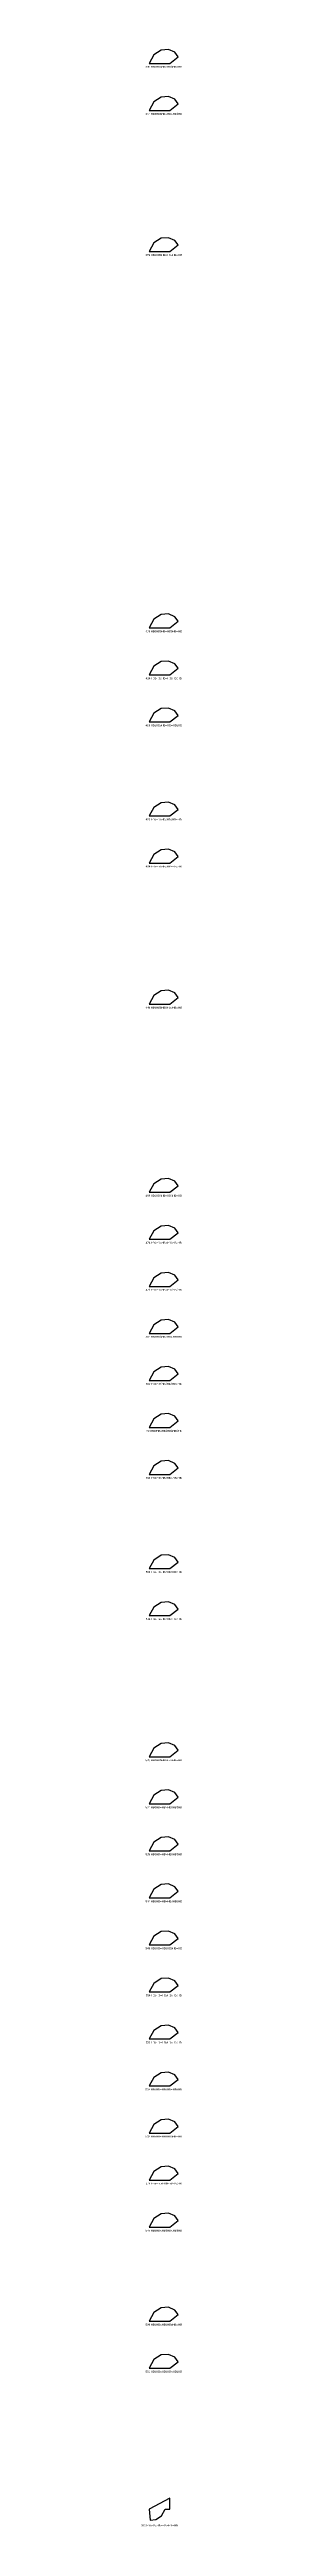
# Model space of a CAD drawing. Header units: millimetres. Extents: x 122552 to 1654769, y -10280102 to 62068.
# Drawn here: x 1343223 to 1366145, y -6269666 to -4866382 of the extents above; entities that cross this region are included whole.
import ezdxf
from ezdxf.enums import TextEntityAlignment as Align

# ---------------------------------------------------------------- set-up
doc = ezdxf.new("R2010")
doc.units = ezdxf.units.MM
doc.styles.add('Arial', font='arial_0.ttf')

msp = doc.modelspace()

# ---------------------------------------------------------------- linework, layer by layer
for points in [[(1358713, -4866382), (1354456, -4866719), (1350384, -4869367), (1347747, -4874225), (1359335, -4874225), (1364152, -4870520), (1362142, -4867905)], [(1358713, -4893031), (1354456, -4893368), (1350384, -4896016), (1347747, -4900873), (1359335, -4900873), (1364152, -4897169), (1362142, -4894554)], [(1358713, -4972977), (1354456, -4973314), (1350384, -4975962), (1347747, -4980819), (1359335, -4980819), (1364152, -4977115), (1362142, -4974500)], [(1358713, -5186166), (1354456, -5186504), (1350384, -5189151), (1347747, -5194009), (1359335, -5194009), (1364152, -5190304), (1362142, -5187689)], [(1358713, -5212815), (1354456, -5213152), (1350384, -5215800), (1347747, -5220657), (1359335, -5220657), (1364152, -5216953), (1362142, -5214338)], [(1358713, -5239463), (1354456, -5239801), (1350384, -5242448), (1347747, -5247306), (1359335, -5247306), (1364152, -5243601), (1362142, -5240987)], [(1358713, -5292761), (1354456, -5293098), (1350384, -5295746), (1347747, -5300603), (1359335, -5300603), (1364152, -5296899), (1362142, -5294284)], [(1358713, -5319409), (1354456, -5319747), (1350384, -5322394), (1347747, -5327252), (1359335, -5327252), (1364152, -5323547), (1362142, -5320933)], [(1358713, -5399355), (1354456, -5399693), (1350384, -5402340), (1347747, -5407198), (1359335, -5407198), (1364152, -5403493), (1362142, -5400879)], [(1358713, -5505950), (1354456, -5506288), (1350384, -5508935), (1347747, -5513793), (1359335, -5513793), (1364152, -5510088), (1362142, -5507473)], [(1358713, -5532599), (1354456, -5532936), (1350384, -5535584), (1347747, -5540441), (1359335, -5540441), (1364152, -5536737), (1362142, -5534122)], [(1358713, -5559247), (1354456, -5559585), (1350384, -5562232), (1347747, -5567090), (1359335, -5567090), (1364152, -5563385), (1362142, -5560771)], [(1358713, -5585896), (1354456, -5586234), (1350384, -5588881), (1347747, -5593739), (1359335, -5593739), (1364152, -5590034), (1362142, -5587419)], [(1358713, -5612545), (1354456, -5612882), (1350384, -5615530), (1347747, -5620387), (1359335, -5620387), (1364152, -5616683), (1362142, -5614068)], [(1358713, -5639193), (1354456, -5639531), (1350384, -5642178), (1347747, -5647036), (1359335, -5647036), (1364152, -5643331), (1362142, -5640717)], [(1358713, -5665842), (1354456, -5666180), (1350384, -5668827), (1347747, -5673685), (1359335, -5673685), (1364152, -5669980), (1362142, -5667365)], [(1358713, -5719139), (1354456, -5719477), (1350384, -5722124), (1347747, -5726982), (1359335, -5726982), (1364152, -5723277), (1362142, -5720663)], [(1358713, -5745788), (1354456, -5746126), (1350384, -5748773), (1347747, -5753631), (1359335, -5753631), (1364152, -5749926), (1362142, -5747311)], [(1358713, -5825734), (1354456, -5826072), (1350384, -5828719), (1347747, -5833577), (1359335, -5833577), (1364152, -5829872), (1362142, -5827257)], [(1358713, -5852383), (1354456, -5852720), (1350384, -5855368), (1347747, -5860225), (1359335, -5860225), (1364152, -5856521), (1362142, -5853906)], [(1358713, -5879031), (1354456, -5879369), (1350384, -5882016), (1347747, -5886874), (1359335, -5886874), (1364152, -5883169), (1362142, -5880555)], [(1358713, -5905680), (1354456, -5906018), (1350384, -5908665), (1347747, -5913523), (1359335, -5913523), (1364152, -5909818), (1362142, -5907203)], [(1358713, -5932329), (1354456, -5932666), (1350384, -5935314), (1347747, -5940171), (1359335, -5940171), (1364152, -5936467), (1362142, -5933852)], [(1358713, -5958977), (1354456, -5959315), (1350384, -5961962), (1347747, -5966820), (1359335, -5966820), (1364152, -5963115), (1362142, -5960501)], [(1358713, -5985626), (1354456, -5985964), (1350384, -5988611), (1347747, -5993469), (1359335, -5993469), (1364152, -5989764), (1362142, -5987149)], [(1358713, -6012275), (1354456, -6012612), (1350384, -6015260), (1347747, -6020117), (1359335, -6020117), (1364152, -6016413), (1362142, -6013798)], [(1358713, -6038923), (1354456, -6039261), (1350384, -6041908), (1347747, -6046766), (1359335, -6046766), (1364152, -6043061), (1362142, -6040447)], [(1358713, -6065572), (1354456, -6065910), (1350384, -6068557), (1347747, -6073415), (1359335, -6073415), (1364152, -6069710), (1362142, -6067096)], [(1358713, -6092221), (1354456, -6092558), (1350384, -6095206), (1347747, -6100063), (1359335, -6100063), (1364152, -6096359), (1362142, -6093744)], [(1358713, -6145518), (1354456, -6145856), (1350384, -6148503), (1347747, -6153361), (1359335, -6153361), (1364152, -6149656), (1362142, -6147042)], [(1358713, -6172167), (1354456, -6172504), (1350384, -6175152), (1347747, -6180009), (1359335, -6180009), (1364152, -6176305), (1362142, -6173690)], [(1356698, -6259955), (1359335, -6259955), (1359335, -6253667), (1347747, -6259955), (1348228, -6266014), (1351516, -6265753), (1354662, -6263708)]]:
    msp.add_lwpolyline(points, close=True)

# ---------------------------------------------------------------- texts
at = {"style": 'Arial'}
for s, p in [('349 HBöHBöHB∞HBóHB∞HB', (1355950, -4876185)), ('354 HBöHBöHB∞HB∞HBóHB', (1355950, -4902834)), ('369 HBöHBöHBóHB∞HB∞HB', (1355950, -4982780)), ('409 HBöHBòHB∞HBòHB∞HB', (1355950, -5195969)), ('414 HBöHBòHB∞HBóHBóHB', (1355950, -5222618)), ('419 HBöHBòHB∞HB∞HBòHB', (1355950, -5249267)), ('429 HBöHBòHBóHBóHB∞HB', (1355950, -5302564)), ('434 HBöHBòHBóHB∞HBóHB', (1355950, -5329213)), ('449 HBöHBòHBòHB∞HB∞HB', (1355950, -5409159)), ('469 HBöHBóHB∞HBöHB∞HB', (1355950, -5515753)), ('474 HBöHBóHB∞HBòHBóHB', (1355950, -5542402)), ('479 HBöHBóHB∞HBóHBòHB', (1355950, -5569051)), ('484 HBöHBóHB∞HB∞HBöHB', (1355950, -5595699)), ('489 HBöHBóHBóHBòHB∞HB', (1355950, -5622348)), ('494 HBöHBóHBóHBóHBóHB', (1355950, -5648997)), ('499 HBöHBóHBóHB∞HBòHB', (1355950, -5675645)), ('509 HBöHBóHBòHBóHB∞HB', (1355950, -5728943)), ('514 HBöHBóHBòHB∞HBóHB', (1355950, -5755591)), ('529 HBöHBóHBöHB∞HB∞HB', (1355950, -5835537)), ('534 HBöHB∞HB∞HBöHBóHB', (1355950, -5862186)), ('539 HBöHB∞HB∞HBòHBòHB', (1355950, -5888835)), ('544 HBöHB∞HB∞HBóHBöHB', (1355950, -5915483)), ('549 HBöHB∞HBóHBöHB∞HB', (1355950, -5942132)), ('554 HBöHB∞HBóHBòHBóHB', (1355950, -5968781)), ('559 HBöHB∞HBóHBóHBòHB', (1355950, -5995429)), ('564 HBöHB∞HBóHB∞HBöHB', (1355950, -6022078)), ('569 HBöHB∞HBòHBòHB∞HB', (1355950, -6048727)), ('574 HBöHB∞HBòHBóHBóHB', (1355950, -6075375)), ('579 HBöHB∞HBòHB∞HBòHB', (1355950, -6102024)), ('589 HBöHB∞HBöHBóHB∞HB', (1355950, -6155321)), ('594 HBöHB∞HBöHB∞HBóHB', (1355950, -6181970)), ('609 HBòHBöHB∞HB∞HB∞HB', (1353541, -6269100))]:
    msp.add_text(s, height=1100, dxfattribs=at).set_placement(p, align=Align.MIDDLE_CENTER)

doc.saveas('drawing.dxf')
